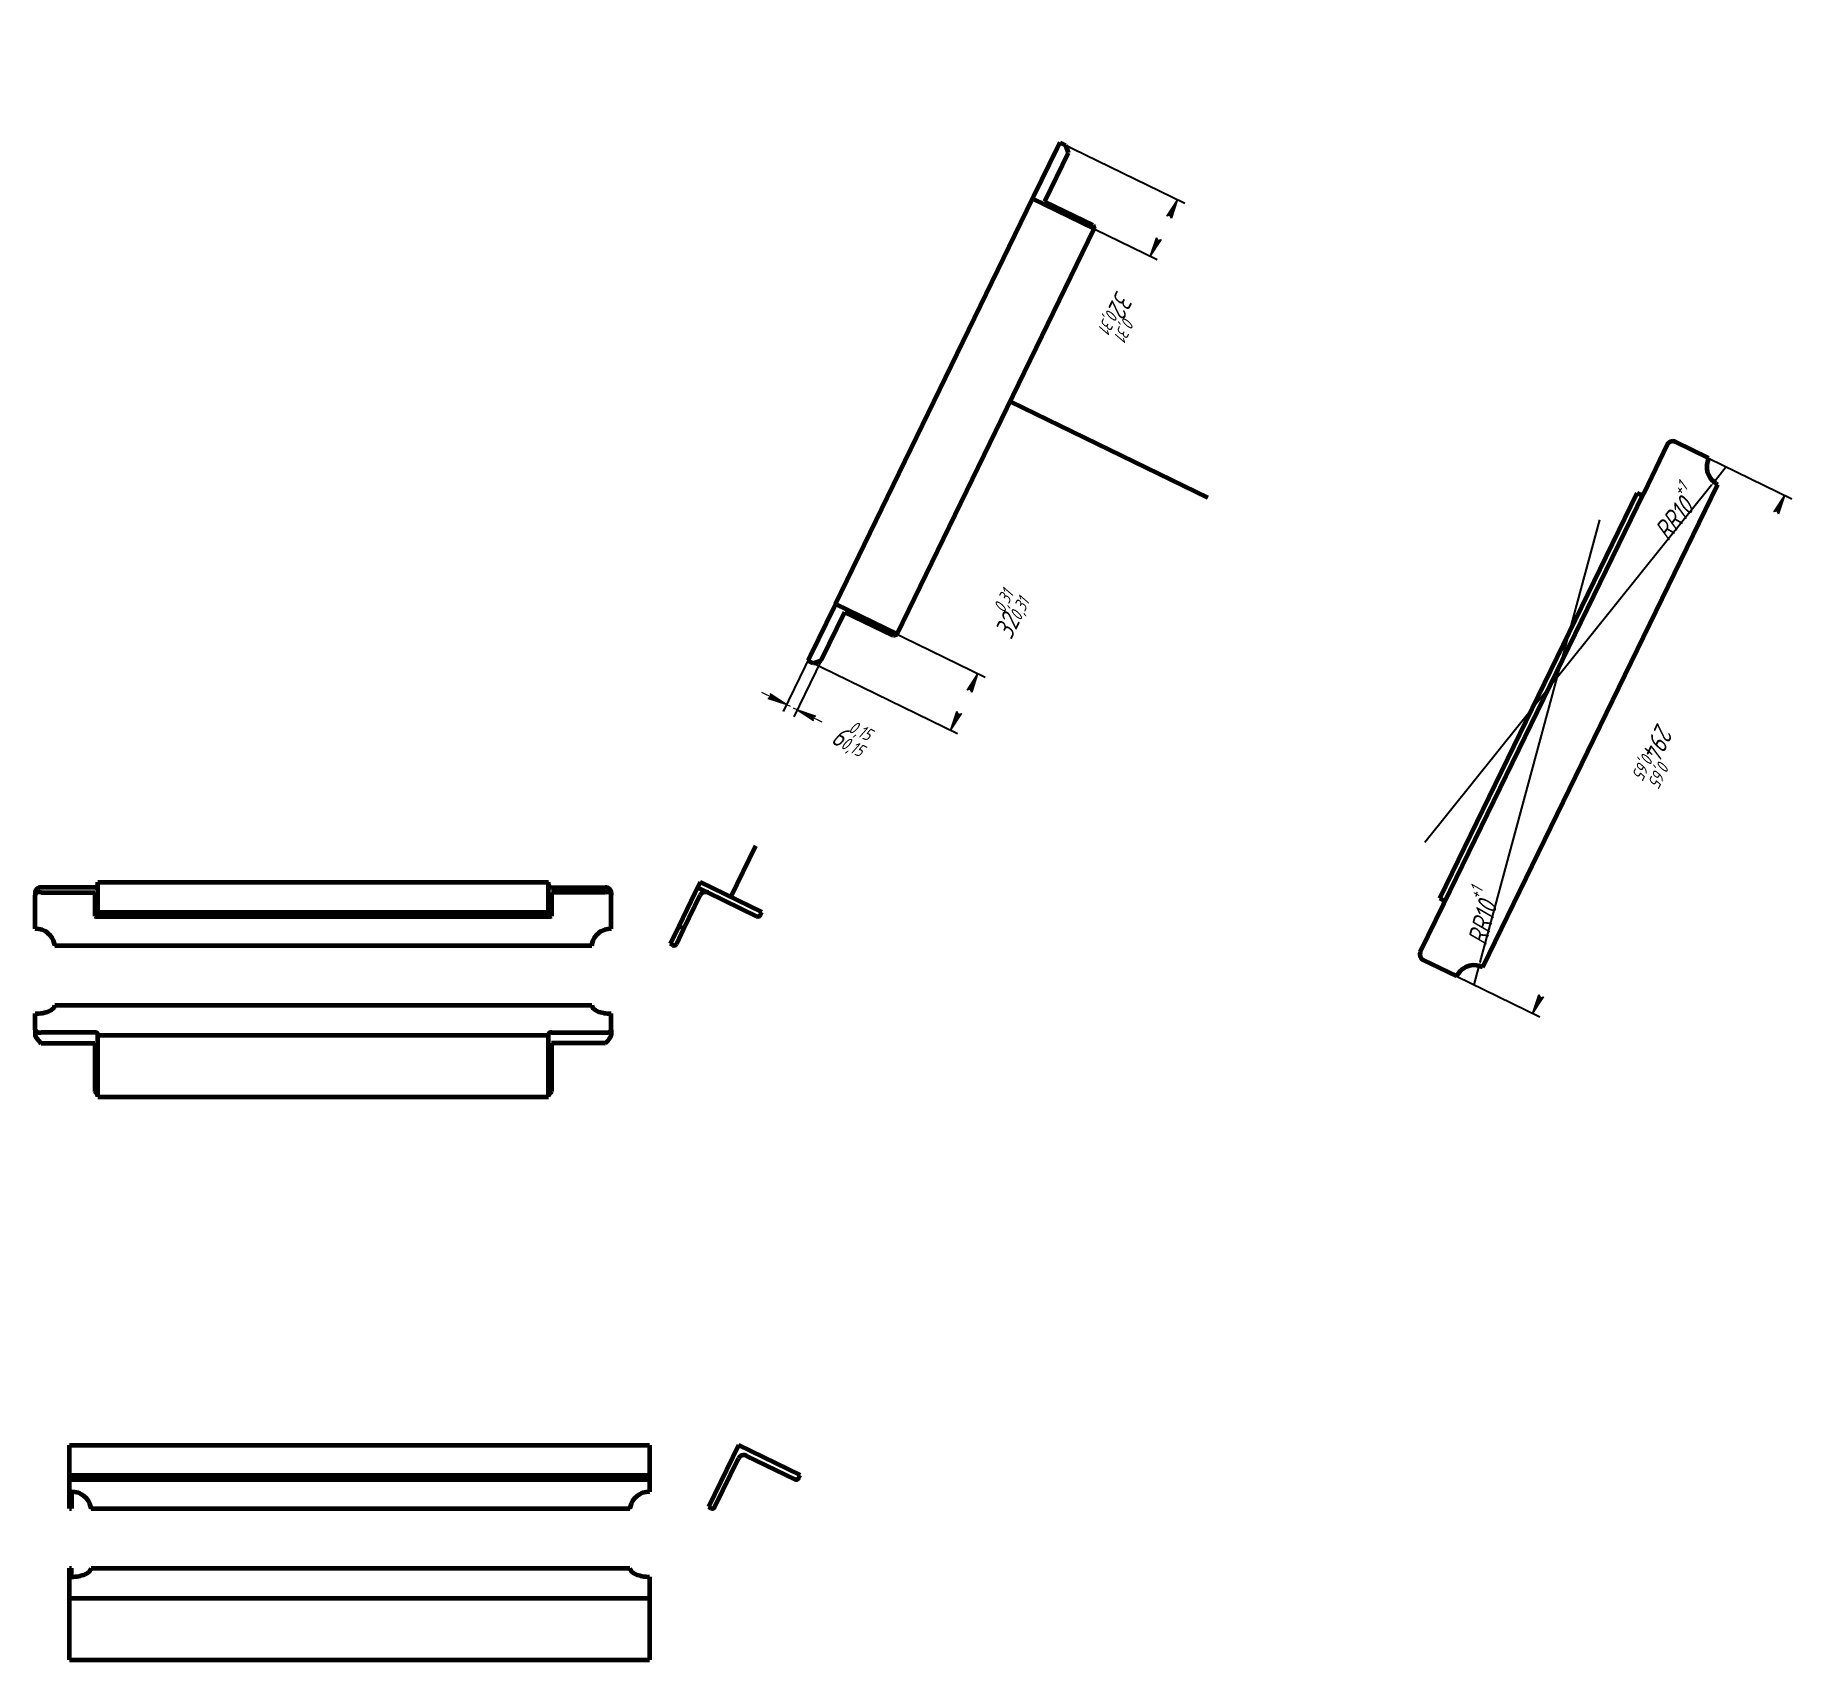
# Model space of a CAD drawing. Header units: millimetres. Extents: x -530 to 5503, y -3122 to 297.
# Drawn here: x 4085 to 4533.2, y -714.5 to -300 of the extents above; entities that cross this region are included whole.
import ezdxf

# ---------------------------------------------------------------- set-up
doc = ezdxf.new("R2010")
doc.units = ezdxf.units.MM
doc.linetypes.add('K5LT_BASIC', pattern=[0])
doc.linetypes.add('K5LT_THIN', pattern=[0])
doc.layers.add('Системный слой', color=7, linetype='Continuous')
doc.layers.add('Системный слой (1)', color=7, linetype='Continuous', true_color=0x909090)
doc.styles.add('KDIMTEXTSTYLE', font='GOST_AU.SHX', dxfattribs={"width": 0.96, "oblique": 15, "height": 5})
doc.dimstyles.new('KDIMSTYLE (0.50)', dxfattribs={"dimtxt": 5, "dimasz": 1, "dimexe": 2, "dimexo": 0, "dimgap": 1, "dimtad": 1, "dimlfac": 2, "dimtxsty": 'KDIMTEXTSTYLE', "dimsah": 1, "dimcen": 0, "dimdle": 1, "dimadec": 0, "dimazin": 0, "dimtfac": 0.667, "dimtmove": 0, "dimatfit": 3, "dimfxl": 1, "dimtvp": 1, "dimtolj": 1, "dimtzin": 0, "dimarcsym": 0})

msp = doc.modelspace()

# ---------------------------------------------------------------- blocks, each defined once
blk = doc.blocks.new('KDIMARROW_01')
at = {"layer": 'Системный слой'}
blk.add_hatch(color=0, dxfattribs=at).paths.add_polyline_path([(-5, -0.66), (0, 0), (-5, 0.66), (-4.5, 0)])
at = {"layer": 'Системный слой', "color": 0, "linetype": 'K5LT_THIN', "lineweight": 18}
for p, q in [((-4.5, 0), (-5, 0.66)), ((-5, 0.66), (0, 0)), ((0, 0), (-5, -0.66)), ((-5, -0.66), (-4.5, 0))]:
    blk.add_line(p, q, dxfattribs=at)
at = {"layer": 'Системный слой (1)', "color": 0, "linetype": 'K5LT_THIN', "lineweight": 18}
blk.add_line((0, 0), (-1, 0), dxfattribs=at)
blk = doc.blocks.new('KDIMARROW_02')
at = {"layer": 'Системный слой'}
blk.add_hatch(color=0, dxfattribs=at).paths.add_polyline_path([(4.5, 0), (5, 0.66), (0, 0), (5, -0.66)])
at = {"layer": 'Системный слой', "color": 0, "linetype": 'K5LT_THIN', "lineweight": 18}
for p, q in [((5, 0.66), (0, 0)), ((0, 0), (5, -0.66)), ((0, 0), (7, 0)), ((4.5, 0), (5, 0.66)), ((5, -0.66), (4.5, 0))]:
    blk.add_line(p, q, dxfattribs=at)
at = {"layer": 'Системный слой (1)', "color": 0, "linetype": 'K5LT_THIN', "lineweight": 18}
blk.add_line((0, 0), (-1, 0), dxfattribs=at)

# ---------------------------------------------------------------- dimensions: what is measured, and where the dimension line sits
at = {"layer": 'Системный слой (1)', "color": 7}
for base, p1, p2, angle, location, override in [((4369.4876, -356.4117), (4346.4989, -327.4279), (4339.4967, -341.8143), 244.046624, (4362.1354, -371.5171), {"dimexo": 0, "dimpost": '\\H5.0;\\W0.965;\\Q15;<>\\H0.65x;\\S0,31^0,31;\\H1.5x;', "dimblk1": 'KDIMARROW_01', "dimblk2": 'KDIMARROW_01', "dimse1": 0, "dimse2": 0, "dimclrt": 7, "dimtolj": 1}), ((4467.0663, -549.5988), (4511.9692, -407.9665), (4447.6362, -540.1416), 244.046624, (4499.2328, -483.5112), {"dimexo": 0, "dimpost": '\\H5.0;\\W0.965;\\Q15;<>\\H0.65x;\\S0,65^0,65;\\H1.5x;', "dimblk1": 'KDIMARROW_01', "dimblk2": 'KDIMARROW_01', "dimse1": 0, "dimse2": 0, "dimclrt": 7, "dimtolj": 1}), ((4325.5503, -462.9247), (4282.1659, -459.603), (4289.1681, -445.2166), 64.046624, (4332.9025, -447.8193), {"dimexo": 0, "dimpost": '\\H5.0;\\W0.965;\\Q15;<>\\H0.65x;\\S0,31^0,31;\\H1.5x;', "dimblk1": 'KDIMARROW_01', "dimblk2": 'KDIMARROW_01', "dimse1": 0, "dimse2": 0, "dimclrt": 7, "dimtolj": 1}), ((4279.4015, -472.1375), (4282.8223, -458.2543), (4285.5198, -459.5672), 334.046624, (4293.3029, -478.9037), {"dimexo": 0, "dimpost": '\\H5.0;\\W0.965;\\Q15;<>\\H0.65x;\\S0,15^0,15;\\H1.5x;', "dimblk1": 'KDIMARROW_02', "dimblk2": 'KDIMARROW_02', "dimse1": 0, "dimse2": 0, "dimclrt": 7, "dimtolj": 1})]:
    msp.add_linear_dim(base=base, p1=p1, p2=p2, angle=angle, location=location, dimstyle='KDIMSTYLE (0.50)', override=override, dxfattribs=at).render()
for center, location in [((4516.465, -410.1547), (4505.6488, -423.6339)), ((4452.1319, -542.3298), (4456.6388, -525.6456))]:
    msp.add_radius_dim(center=center, radius=5, location=location, dimstyle='KDIMSTYLE (0.50)', override={"dimpost": '\\H5.0;\\W0.965;\\Q15;R<>\\H0.65x;\\S+1^;\\H1.5x;', "dimblk2": 'KDIMARROW_02', "dimclrt": 7, "dimtolj": 1}, dxfattribs=at).render()

# ---------------------------------------------------------------- linework, layer by layer
at = {"layer": 'Системный слой (1)', "color": 5, "linetype": 'K5LT_BASIC', "lineweight": 60, "true_color": 0x0000ff}
for p, q in [((4339.8249, -341.1399), (4345.8424, -328.7766)), ((4348.5399, -330.0895), (4342.5223, -342.4528)), ((4345.8424, -328.7766), (4346.4989, -327.4279)), ((4346.4989, -327.4279), (4347.8476, -328.0843)), ((4347.8476, -328.0843), (4348.5399, -330.0895)), ((4289.1681, -445.2166), (4339.4967, -341.8143)), ((4339.4967, -341.8143), (4339.8249, -341.1399)), ((4355.2318, -349.473), (4339.4967, -341.8143)), ((4342.5223, -342.4528), (4354.8857, -348.4704)), ((4304.9032, -452.8753), (4355.2318, -349.473)), ((4354.8857, -348.4704), (4355.2318, -349.473)), ((4333.8215, -393.5154), (4384.1739, -418.0233)), ((4501.4221, -404.5012), (4495.4045, -416.8645)), ((4511.9692, -407.9665), (4503.4273, -403.8089)), ((4454.3201, -537.8341), (4514.2768, -414.6505)), ((4443.399, -520.2847), (4493.7276, -416.8824)), ((4444.4195, -521.6156), (4495.4045, -416.8645)), ((4494.402, -417.2107), (4493.7276, -416.8824)), ((4288.8399, -445.891), (4282.8223, -458.2543)), ((4285.5198, -459.5672), (4291.5373, -447.2039)), ((4289.1681, -445.2166), (4288.8399, -445.891)), ((4304.9032, -452.8753), (4289.1681, -445.2166)), ((4291.5373, -447.2039), (4303.9006, -453.2214)), ((4303.9006, -453.2214), (4304.9032, -452.8753)), ((4282.8223, -458.2543), (4282.1659, -459.603)), ((4282.1659, -459.603), (4283.5146, -460.2595)), ((4283.5146, -460.2595), (4285.5198, -459.5672)), ((4262.5248, -519.95), (4268.8924, -506.8677)), ((4084.9986, -518.8181), (4084.9986, -519.4746)), ((4084.9986, -528.0165), (4084.9986, -519.4746)), ((4100.2486, -517.4694), (4086.4986, -517.4694)), ((4086.4986, -518.7823), (4100.2486, -518.7823)), ((4100.2486, -518.7823), (4100.2486, -524.7999)), ((4100.9986, -516.1207), (4215.9986, -516.1207)), ((4100.9986, -523.7794), (4100.9986, -516.1207)), ((4215.9986, -523.7794), (4215.9986, -516.1207)), ((4216.7486, -517.4694), (4230.4986, -517.4694)), ((4216.7486, -518.7823), (4216.7486, -524.7999)), ((4230.4986, -518.7823), (4216.7486, -518.7823)), ((4231.9986, -518.8181), (4231.9986, -519.4746)), ((4231.9986, -528.0165), (4231.9986, -519.4746)), ((4253.3443, -518.8181), (4249.1868, -527.3601)), ((4250.5355, -528.0165), (4254.6931, -519.4746)), ((4254.0008, -517.4694), (4253.3443, -518.8181)), ((4254.329, -516.795), (4254.0008, -517.4694)), ((4254.0008, -517.4694), (4256.6983, -518.7823)), ((4254.6573, -516.1207), (4254.329, -516.795)), ((4270.3924, -523.7794), (4254.6573, -516.1207)), ((4256.6983, -518.7823), (4269.0616, -524.7999)), ((4100.9986, -524.4537), (4100.9986, -523.7794)), ((4100.9986, -523.7794), (4215.9986, -523.7794)), ((4215.9986, -524.4537), (4215.9986, -523.7794)), ((4270.0642, -524.4537), (4270.3924, -523.7794)), ((4438.402, -533.9789), (4444.4195, -521.6156)), ((4444.0734, -520.613), (4443.399, -520.2847)), ((4100.5768, -524.8755), (4216.4203, -524.8755)), ((4249.1868, -527.3601), (4246.9986, -531.8558)), ((4248.6755, -531.8379), (4250.5355, -528.0165)), ((4250.5355, -528.0165), (4249.1868, -527.3601)), ((4089.998, -532.2597), (4226.9991, -532.2597)), ((4247.6729, -532.184), (4246.9986, -531.8558)), ((4447.6362, -540.1416), (4439.0943, -535.9841)), ((4084.9986, -553.8252), (4084.9986, -549.6677)), ((4089.9986, -547.4795), (4226.9986, -547.4795)), ((4231.9986, -553.8252), (4231.9986, -549.6677)), ((4084.9986, -553.8252), (4084.9986, -555.174)), ((4100.2486, -554.4817), (4086.4986, -554.4817)), ((4100.9986, -555.1382), (4100.9986, -554.8099)), ((4100.9986, -555.1382), (4215.9986, -555.1382)), ((4100.9986, -570.8733), (4100.9986, -555.1382)), ((4215.9986, -555.1382), (4215.9986, -554.8099)), ((4215.9986, -570.8733), (4215.9986, -555.1382)), ((4216.7486, -554.4817), (4230.4986, -554.4817)), ((4231.9986, -553.8252), (4231.9986, -555.174)), ((4086.4986, -557.1791), (4100.2486, -557.1791)), ((4100.2486, -557.1791), (4100.2486, -569.5425)), ((4216.7486, -557.1791), (4216.7486, -569.5425)), ((4230.4986, -557.1791), (4216.7486, -557.1791)), ((4100.9986, -570.8733), (4215.9986, -570.8733)), ((4093.759, -667.4236), (4093.759, -659.7649)), ((4093.759, -659.7649), (4241.759, -659.7649)), ((4241.759, -659.7649), (4241.759, -667.4236)), ((4264.4177, -659.7649), (4256.759, -675.5)), ((4258.4359, -675.4821), (4264.4535, -663.1188)), ((4280.1528, -667.4236), (4264.4177, -659.7649)), ((4266.4587, -662.4265), (4278.822, -668.4441)), ((4093.759, -667.4236), (4241.759, -667.4236)), ((4093.759, -668.0979), (4093.759, -667.4236)), ((4241.759, -667.4236), (4241.759, -668.0979)), ((4279.8246, -668.0979), (4280.1528, -667.4236)), ((4093.759, -668.5197), (4093.759, -668.0979)), ((4093.759, -668.5197), (4241.759, -668.5197)), ((4093.759, -675.4821), (4093.759, -668.5197)), ((4094.259, -671.6607), (4094.259, -675.4821)), ((4241.759, -668.0979), (4241.759, -668.5197)), ((4241.759, -668.5197), (4241.759, -671.6607)), ((4093.759, -675.9039), (4093.759, -675.4821)), ((4093.759, -675.9039), (4094.259, -675.9039)), ((4094.259, -675.4821), (4094.259, -675.9039)), ((4099.2584, -675.9039), (4236.7596, -675.9039)), ((4256.759, -675.5), (4257.4334, -675.8282)), ((4093.759, -691.1236), (4094.259, -691.1236)), ((4093.759, -698.7823), (4093.759, -691.1236)), ((4094.259, -693.3118), (4094.259, -691.1236)), ((4099.259, -691.1236), (4236.759, -691.1236)), ((4099.259, -691.1237), (4099.259, -691.1236)), ((4241.759, -693.3118), (4241.759, -698.7823)), ((4093.759, -714.5175), (4093.759, -698.7823)), ((4093.759, -698.7823), (4241.759, -698.7823)), ((4241.759, -698.7823), (4241.759, -714.5175)), ((4093.759, -714.5175), (4241.759, -714.5175))]:
    msp.add_line(p, q, dxfattribs=at)
for centre, radius, start, end in [((4502.7708, -405.1577), 1.5, 64.046624, 154.046624), ((4516.465, -410.1547), 5, 154.046624, 235.419698), ((4516.465, -410.1547), 5, 235.419698, 244.046624), ((4494.7302, -416.5363), 0.75, 244.046624, 334.046624), ((4256.0418, -520.1311), 1.5, 64.046624, 154.046624), ((4443.7452, -521.2873), 0.75, 334.046624, 64.046624), ((4269.3898, -524.1255), 0.75, 244.046624, 334.046624), ((4248.0012, -531.5097), 0.75, 244.046624, 334.046624), ((4439.7507, -534.6353), 1.5, 154.046624, 244.046624), ((4452.1319, -542.3298), 5, 72.673551, 154.046624), ((4452.1319, -542.3298), 5, 64.046624, 72.673551), ((4265.8022, -663.7752), 1.5, 64.046624, 154.046624), ((4279.1502, -667.7697), 0.75, 244.046624, 334.046624), ((4257.7616, -675.1539), 0.75, 244.046624, 334.046624)]:
    msp.add_arc(centre, radius, start, end, dxfattribs=at)
for centre, major_axis, ratio, start_param, end_param in [((4086.4986, -518.8181), (-1.5, 0), 0.89915047, 4.71238898, 6.28318531), ((4086.4986, -520.1311), (1.2717, -1.2717), 0.62543524, 2.59701312, 3.70050489), ((4086.4986, -520.1311), (1.2717, -1.2717), 0.62543524, 2.12970856, 2.59701312), ((4100.2486, -516.795), (0.75, 0), 0.89915047, 4.71238898, 6.28316768), ((4216.7486, -516.795), (-0.75, 0), 0.89915047, 0, 1.57079633), ((4230.4986, -518.8181), (-1.5, 0), 0.89915047, 3.14159265, 4.71238898), ((4230.4986, -520.1311), (1.2717, 1.2717), 0.62543524, 0.54457954, 1.01188409), ((4230.4986, -520.1311), (1.2717, 1.2717), 0.62543524, 5.72427307, 6.82776485), ((4084.9986, -532.5123), (5, 0), 0.89915047, 0.15056827, 1.57079633), ((4100.2486, -524.1255), (0.6359, -0.6359), 0.62543524, 5.27130121, 5.73859832), ((4100.2486, -524.1255), (0.6359, -0.6359), 0.62543524, 5.73859832, 6.84209754), ((4216.7486, -524.1255), (0.6359, 0.6359), 0.62543524, 2.58268042, 3.68617964), ((4216.7486, -524.1255), (0.6359, 0.6359), 0.62543524, 3.68617964, 4.15347675), ((4231.9986, -532.5123), (-5, 0), 0.89915047, 4.71238898, 6.13261703), ((4084.9986, -547.4795), (5, 0), 0.43763961, 4.71238898, 6.28318531), ((4231.9986, -547.4795), (-5, 0), 0.43763961, 0, 1.57079633), ((4086.4986, -553.8252), (1.5, 0), 0.43763961, 3.14159265, 4.71238898), ((4086.4986, -556.5227), (1.4617, -1.4617), 0.23043967, 3.36807858, 4.93887491), ((4100.2486, -554.8099), (0.75, 0), 0.43763961, 0, 1.57079633), ((4216.7486, -554.8099), (-0.75, 0), 0.43763961, 4.71238898, 6.28318531), ((4230.4986, -553.8252), (1.5, 0), 0.43763961, 4.71238898, 6.28318531), ((4230.4986, -556.5227), (1.4617, 1.4617), 0.23043967, 4.48590305, 6.05669938), ((4100.2486, -569.8707), (0.7308, -0.7308), 0.23043967, 0.22648593, 1.79728226), ((4216.7486, -569.8707), (0.7308, 0.7308), 0.23043967, 1.3443104, 2.91510672), ((4094.259, -676.1565), (5, 0), 0.89915047, 0.15056827, 1.57079633), ((4241.759, -676.1565), (-5, 0), 0.89915047, 4.71238898, 6.13261703), ((4094.259, -691.1236), (5, 0), 0.43763961, 4.71238898, 6.28318531), ((4241.759, -691.1236), (5, 0), 0.43763961, 3.14159265, 4.71238898)]:
    msp.add_ellipse(centre, major_axis=major_axis, ratio=ratio, start_param=start_param, end_param=end_param, dxfattribs=at)
for points, knots in [([(4089.998, -532.2597), (4089.9977, -532.2597), (4089.9968, -532.2516), (4089.9943, -532.2238), (4089.9909, -532.1894), (4089.9859, -532.1427), (4089.9798, -532.0918), (4089.973, -532.0398), (4089.9622, -531.9626), (4089.9504, -531.8874), (4089.942, -531.8379)], [0, 0, 0, 0, 2.0289325, 3.11027316, 4.18743128, 5.7548689, 6.88218742, 7.52069408, 8.83394279, 11, 11, 11, 11]), ([(4227.0551, -531.8379), (4227.0473, -531.8846), (4227.0368, -531.9508), (4227.0244, -532.0369), (4227.0154, -532.1067), (4227.0087, -532.165), (4227.0046, -532.2061), (4227.0026, -532.2269), (4227.0009, -532.245), (4226.9998, -532.2568), (4226.9993, -532.2597), (4226.9991, -532.2597)], [0, 0, 0, 0, 2.24475341, 3.35241562, 4.89395036, 6.691844, 7.93096421, 9.00004331, 9.44849285, 10.95975779, 12, 12, 12, 12]), ([(4099.2584, -675.9039), (4099.2581, -675.9039), (4099.2572, -675.8958), (4099.2547, -675.8679), (4099.2514, -675.8336), (4099.2464, -675.7868), (4099.2402, -675.736), (4099.2335, -675.684), (4099.2226, -675.6068), (4099.2108, -675.5316), (4099.2024, -675.4821)], [0, 0, 0, 0, 2.0289325, 3.11027316, 4.18743128, 5.7548689, 6.88218742, 7.52069408, 8.83394279, 11, 11, 11, 11]), ([(4236.8156, -675.4821), (4236.8077, -675.5288), (4236.7972, -675.595), (4236.7849, -675.6811), (4236.7758, -675.7509), (4236.7692, -675.8092), (4236.765, -675.8503), (4236.763, -675.8711), (4236.7613, -675.8892), (4236.7602, -675.901), (4236.7597, -675.9039), (4236.7596, -675.9039)], [0, 0, 0, 0, 2.24475341, 3.35241562, 4.89395036, 6.691844, 7.93096421, 9.00004331, 9.44849285, 10.95975779, 12, 12, 12, 12])]:
    msp.add_open_spline(points, degree=3, knots=knots, dxfattribs=at)

msp.set_redraw_order([(e.dxf.handle, doc.entitydb.next_handle()) for e in msp.query("TEXT MTEXT ATTDEF DIMENSION ARC_DIMENSION")])  # texts and dimensions are drawn at this point

doc.saveas('drawing.dxf')
